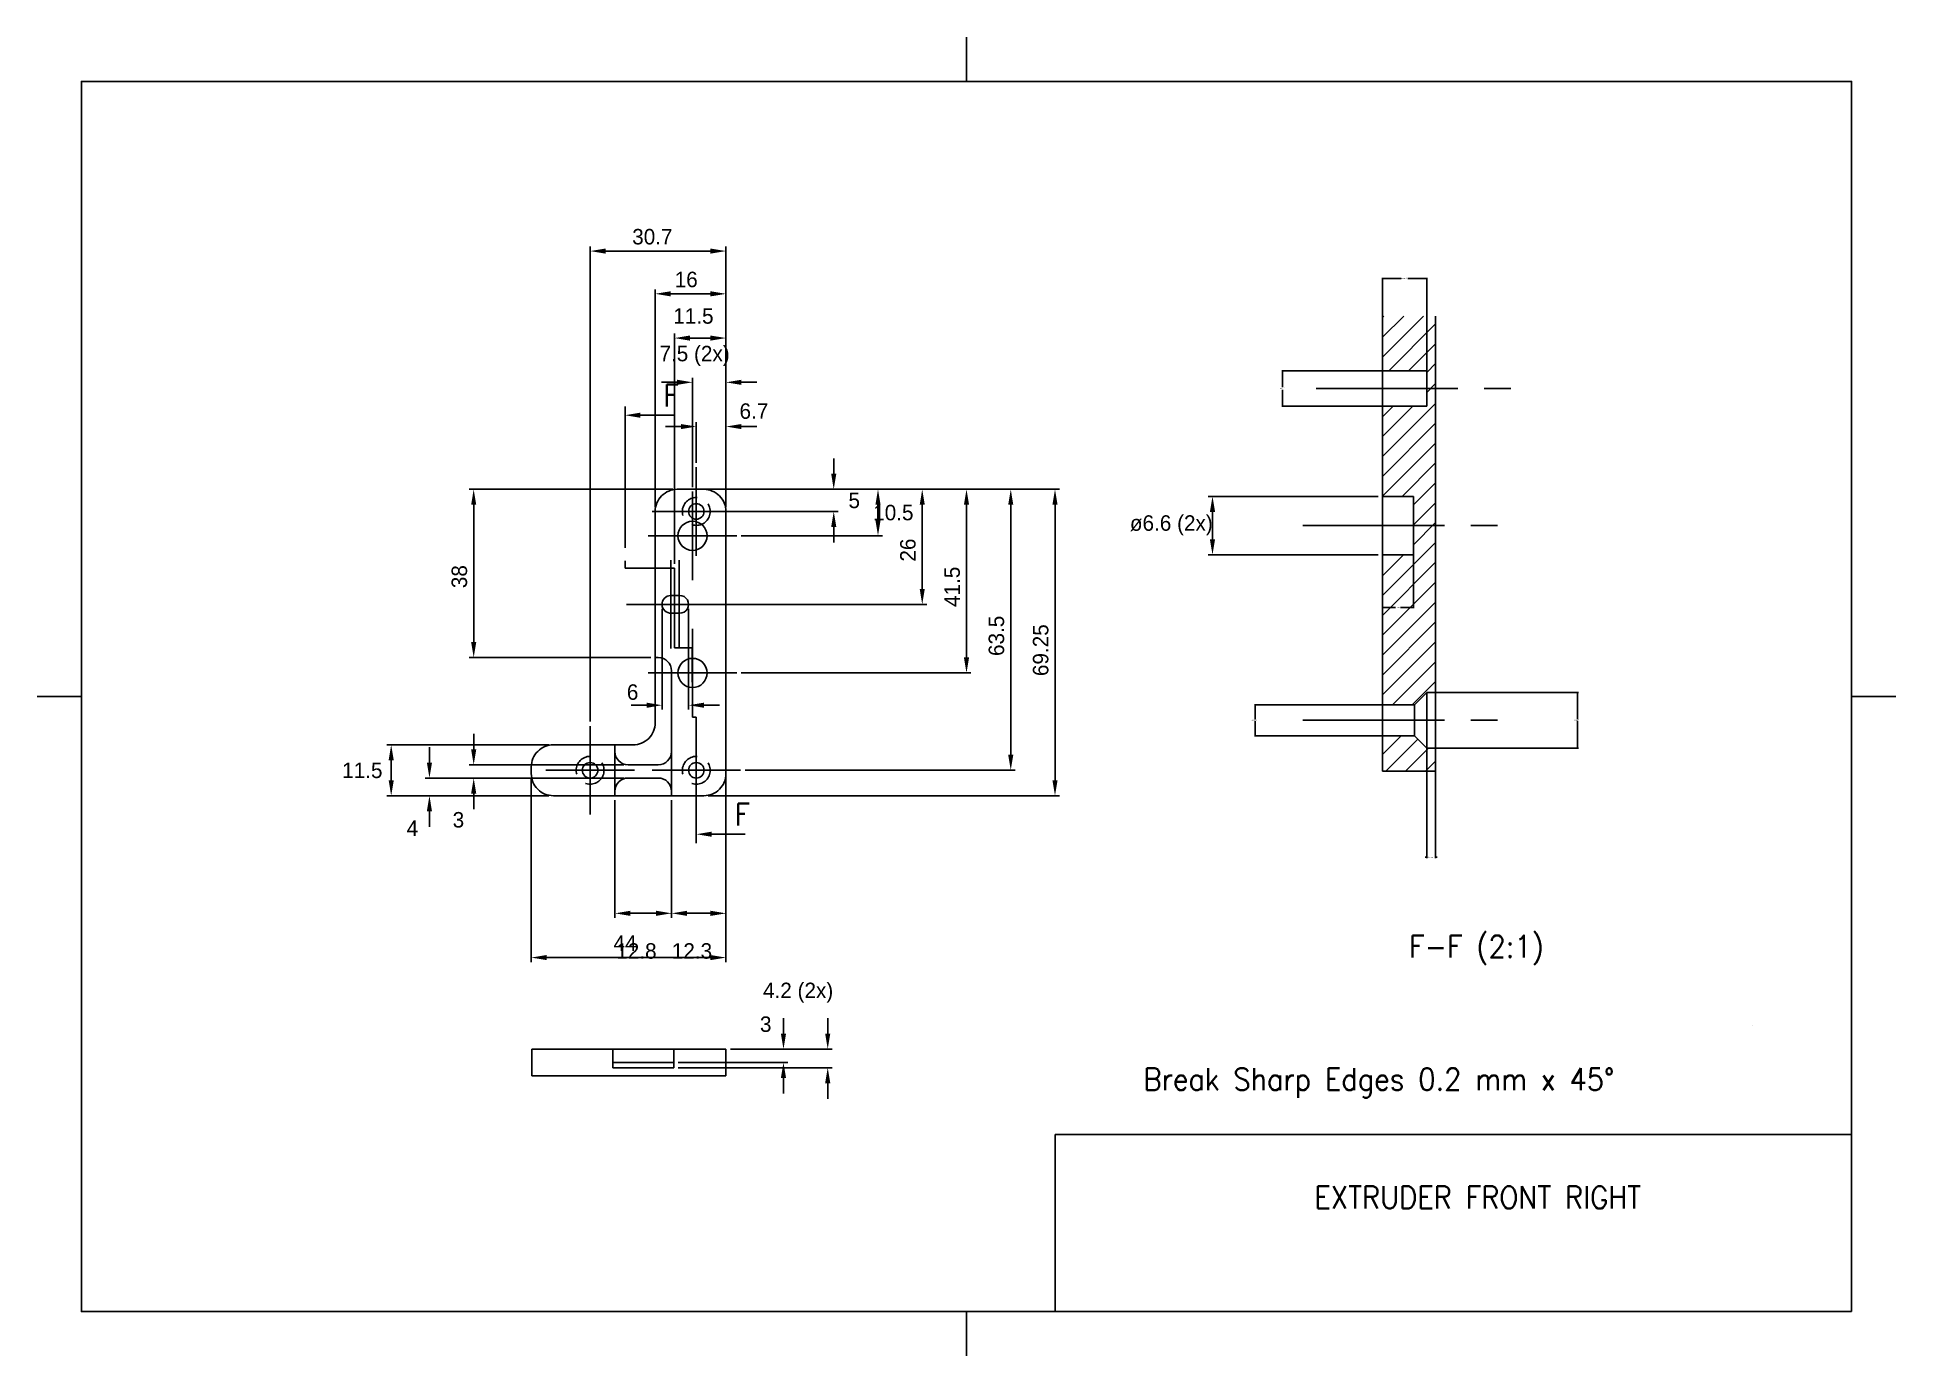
# Model space of a CAD drawing. Extents: x -1900 to -80, y -566 to 781.
# Drawn here: x -500 to -80, y 400 to 698 of the extents above; entities that cross this region are included whole.
import ezdxf

# ---------------------------------------------------------------- set-up
doc = ezdxf.new("R2010")
doc.units = 0
doc.linetypes.add('CENTER', pattern=[50, 32, -6, 6, -6])
doc.linetypes.add('DASHED2', pattern=[9, 6, -3])
doc.layers.get('0').update_dxf_attribs({"linetype": 'CONTINUOUS'})
doc.layers.get('DEFPOINTS').update_dxf_attribs({"linetype": 'CONTINUOUS'})
for name, color, linetype in [('_COMMENTS_NAMES', 7, 'CONTINUOUS'), ('BORDER', 7, 'CONTINUOUS'), ('CENTER', 1, 'CENTER'), ('DIMENSION', 4, 'CONTINUOUS'), ('DIMENSION_NEW', 6, 'CONTINUOUS'), ('HATCH', 3, 'CONTINUOUS'), ('HIDDEN', 3, 'DASHED2'), ('SECTION', 4, 'CENTER')]:
    doc.layers.add(name, color=color, linetype=linetype)
doc.styles.add('TEXTSTYLE52', font='standard')
doc.styles.add('TEXTSTYLE56', font='Standard')
doc.styles.add('TEXTSTYLE59', font='Standard')
doc.styles.add('TEXTSTYLE60', font='Standard')
doc.styles.add('TEXTSTYLE61', font='Standard')
doc.dimstyles.new('QCADDIMSTYLE', dxfattribs={"dimtxt": 3.5, "dimasz": 3.5, "dimexe": 1, "dimexo": 1, "dimgap": 1.5, "dimtad": 1, "dimtoh": 1, "dimzin": 0, "dimcen": 0.09, "dimazin": 3, "dimtfac": 1, "dimtofl": 0, "dimtmove": 0, "dimatfit": 3})

msp = doc.modelspace()

# ---------------------------------------------------------------- texts
at = {"layer": '_COMMENTS_NAMES', "linetype": 'CONTINUOUS'}
for s, style, p in [('Break Sharp Edges 0.2 mm x 45°', 'TEXTSTYLE56', (-250, 460)), ('EXTRUDER FRONT RIGHT', 'TEXTSTYLE52', (-211.36, 433.308))]:
    msp.add_text(s, height=5, dxfattribs=dict(at, style=style)).set_placement(p)
at = {"layer": 'SECTION', "linetype": 'CONTINUOUS'}
for s, style, p in [('F', 'TEXTSTYLE60', (-358.52, 614.517)), ('F', 'TEXTSTYLE59', (-342.407, 519.831)), ('F-F (2:1)', 'TEXTSTYLE61', (-190, 490))]:
    msp.add_text(s, height=5, dxfattribs=dict(at, style=style)).set_placement(p)

# ---------------------------------------------------------------- blocks, each defined once
blk = doc.blocks.new('*D217')
at = {"layer": 'DEFPOINTS', "color": 0}
for p in [(-344.35, 532.32), (-356.65, 526.57), (-344.35, 500)]:
    blk.add_point(p, dxfattribs=at)
at = {"layer": 'DIMENSION_NEW', "color": 0}
for p, q in [((-344.35, 531.32), (-344.35, 499)), ((-356.65, 525.57), (-356.65, 499)), ((-353.15, 500), (-347.85, 500))]:
    blk.add_line(p, q, dxfattribs=at)
for points in [[(-353.15, 500.58), (-353.15, 499.42), (-356.65, 500)], [(-347.85, 499.42), (-347.85, 500.58), (-344.35, 500)]]:
    blk.add_solid(points, dxfattribs=at)
at = {"layer": 'DIMENSION_NEW', "color": 0, "linetype": 'CONTINUOUS'}
blk.add_text('12.3', height=3.5, dxfattribs=at).set_placement((-356.59, 489.75))
blk = doc.blocks.new('*D218')
at = {"layer": 'DEFPOINTS', "color": 0}
for p in [(-369.45, 526.57), (-356.65, 526.57), (-369.45, 500)]:
    blk.add_point(p, dxfattribs=at)
at = {"layer": 'DIMENSION_NEW', "color": 0}
for p, q in [((-369.45, 525.57), (-369.45, 499)), ((-356.65, 525.57), (-356.65, 499)), ((-360.15, 500), (-365.95, 500))]:
    blk.add_line(p, q, dxfattribs=at)
for points in [[(-365.95, 500.58), (-365.95, 499.42), (-369.45, 500)], [(-360.15, 499.42), (-360.15, 500.58), (-356.65, 500)]]:
    blk.add_solid(points, dxfattribs=at)
at = {"layer": 'DIMENSION_NEW', "color": 0, "linetype": 'CONTINUOUS'}
blk.add_text('12.8', height=3.5, dxfattribs=at).set_placement((-369.14, 489.75))
blk = doc.blocks.new('*D219')
at = {"layer": 'DEFPOINTS', "color": 0}
for p in [(-366.45, 530.57), (-411.36, 526.57), (-383.35, 526.57)]:
    blk.add_point(p, dxfattribs=at)
at = {"layer": 'DIMENSION', "color": 0}
for p, q in [((-411.36, 534.07), (-411.36, 537.57)), ((-367.45, 530.57), (-412.36, 530.57)), ((-384.35, 526.57), (-412.36, 526.57)), ((-411.36, 523.07), (-411.36, 519.57))]:
    blk.add_line(p, q, dxfattribs=at)
for points in [[(-411.94, 534.07), (-410.78, 534.07), (-411.36, 530.57)], [(-410.78, 523.07), (-411.94, 523.07), (-411.36, 526.57)]]:
    blk.add_solid(points, dxfattribs=at)
at = {"layer": 'DIMENSION', "color": 0, "linetype": 'CONTINUOUS'}
blk.add_text('4', height=3.5, dxfattribs=at).set_placement((-416.52, 517.5))
blk = doc.blocks.new('*D220')
at = {"layer": 'DEFPOINTS', "color": 0}
for p in [(-366.45, 533.57), (-401.36, 530.57), (-366.45, 530.57)]:
    blk.add_point(p, dxfattribs=at)
at = {"layer": 'DIMENSION', "color": 0}
for p, q in [((-401.36, 537.07), (-401.36, 540.57)), ((-367.45, 533.57), (-402.36, 533.57)), ((-367.45, 530.57), (-402.36, 530.57)), ((-401.36, 527.07), (-401.36, 523.57))]:
    blk.add_line(p, q, dxfattribs=at)
for points in [[(-401.94, 537.07), (-400.78, 537.07), (-401.36, 533.57)], [(-400.78, 527.07), (-401.94, 527.07), (-401.36, 530.57)]]:
    blk.add_solid(points, dxfattribs=at)
at = {"layer": 'DIMENSION', "color": 0, "linetype": 'CONTINUOUS'}
blk.add_text('3', height=3.5, dxfattribs=at).set_placement((-406.11, 519.39))
blk = doc.blocks.new('*D221')
at = {"layer": 'DEFPOINTS', "color": 0}
for p in [(-401.36, 595.82), (-355.35, 595.82), (-360.35, 557.82)]:
    blk.add_point(p, dxfattribs=at)
at = {"layer": 'DIMENSION', "color": 0}
for p, q in [((-356.35, 595.82), (-402.36, 595.82)), ((-401.36, 561.32), (-401.36, 592.32)), ((-361.35, 557.82), (-402.36, 557.82))]:
    blk.add_line(p, q, dxfattribs=at)
for points in [[(-400.78, 592.32), (-401.94, 592.32), (-401.36, 595.82)], [(-401.94, 561.32), (-400.78, 561.32), (-401.36, 557.82)]]:
    blk.add_solid(points, dxfattribs=at)
at = {"layer": 'DIMENSION', "color": 0, "linetype": 'CONTINUOUS'}
blk.add_text('38', height=3.5, rotation=90, dxfattribs=at).set_placement((-402.86, 573.48))
blk = doc.blocks.new('*D222')
at = {"layer": 'DEFPOINTS', "color": 0}
for p in [(-356.15, 466.31), (-344.35, 469.31), (-331.36, 466.31)]:
    blk.add_point(p, dxfattribs=at)
at = {"layer": 'DIMENSION', "color": 0}
for p, q in [((-331.36, 472.81), (-331.36, 476.31)), ((-355.15, 466.31), (-330.36, 466.31)), ((-343.35, 469.31), (-330.36, 469.31)), ((-331.36, 462.81), (-331.36, 459.31))]:
    blk.add_line(p, q, dxfattribs=at)
for points in [[(-331.94, 472.81), (-330.78, 472.81), (-331.36, 469.31)], [(-330.78, 462.81), (-331.94, 462.81), (-331.36, 466.31)]]:
    blk.add_solid(points, dxfattribs=at)
at = {"layer": 'DIMENSION', "color": 0, "linetype": 'CONTINUOUS'}
blk.add_text('3', height=3.5, dxfattribs=at).set_placement((-336.67, 473.2))
blk = doc.blocks.new('*D223')
at = {"layer": 'DEFPOINTS', "color": 0}
for p in [(-344.35, 469.31), (-356.15, 465.11), (-321.36, 465.11)]:
    blk.add_point(p, dxfattribs=at)
at = {"layer": 'DIMENSION', "color": 0}
for p, q in [((-321.36, 472.81), (-321.36, 476.31)), ((-343.35, 469.31), (-320.36, 469.31)), ((-355.15, 465.11), (-320.36, 465.11)), ((-321.36, 461.61), (-321.36, 458.11))]:
    blk.add_line(p, q, dxfattribs=at)
for points in [[(-321.94, 472.81), (-320.78, 472.81), (-321.36, 469.31)], [(-320.78, 461.61), (-321.94, 461.61), (-321.36, 465.11)]]:
    blk.add_solid(points, dxfattribs=at)
at = {"layer": 'DIMENSION', "color": 0, "linetype": 'CONTINUOUS'}
blk.add_text('4.2 (2x)', height=3.5, dxfattribs=at).set_placement((-335.98, 480.83))
blk = doc.blocks.new('BORDERA3')
at = {"layer": 'BORDER'}
for p, q in [((210, 288), (210, 298)), ((10, 149), (0, 149)), ((410, 149), (420, 149)), ((210, 0), (210, 10))]:
    blk.add_line(p, q, dxfattribs=at)
blk.add_lwpolyline([(410, 10), (410, 10), (410, 288), (10, 288), (10, 10), (410, 10)], dxfattribs=at)
blk = doc.blocks.new('*D224')
at = {"layer": 'DEFPOINTS', "color": 0}
for p in [(-349.35, 595.82), (-341.91, 585.32), (-310, 585.32)]:
    blk.add_point(p, dxfattribs=at)
at = {"layer": 'DIMENSION_NEW', "color": 0}
for p, q in [((-348.35, 595.82), (-309, 595.82)), ((-310, 592.32), (-310, 588.82)), ((-340.91, 585.32), (-309, 585.32))]:
    blk.add_line(p, q, dxfattribs=at)
for points in [[(-309.42, 592.32), (-310.58, 592.32), (-310, 595.82)], [(-310.58, 588.82), (-309.42, 588.82), (-310, 585.32)]]:
    blk.add_solid(points, dxfattribs=at)
at = {"layer": 'DIMENSION_NEW', "color": 0, "linetype": 'CONTINUOUS'}
blk.add_text('10.5', height=3.5, dxfattribs=at).set_placement((-311.08, 588.82))
blk = doc.blocks.new('*D225')
at = {"layer": 'DEFPOINTS', "color": 0}
for p in [(-349.35, 595.82), (-290, 595.82), (-341.91, 554.32)]:
    blk.add_point(p, dxfattribs=at)
at = {"layer": 'DIMENSION_NEW', "color": 0}
for p, q in [((-348.35, 595.82), (-289, 595.82)), ((-290, 557.82), (-290, 592.32)), ((-340.91, 554.32), (-289, 554.32))]:
    blk.add_line(p, q, dxfattribs=at)
for points in [[(-289.42, 592.32), (-290.58, 592.32), (-290, 595.82)], [(-290.58, 557.82), (-289.42, 557.82), (-290, 554.32)]]:
    blk.add_solid(points, dxfattribs=at)
at = {"layer": 'DIMENSION_NEW', "color": 0, "linetype": 'CONTINUOUS'}
blk.add_text('41.5', height=3.5, rotation=90, dxfattribs=at).set_placement((-291.5, 569.23))
blk = doc.blocks.new('*D226')
at = {"layer": 'DEFPOINTS', "color": 0}
for p in [(-355.35, 595.82), (-361.05, 590.82), (-320, 590.82)]:
    blk.add_point(p, dxfattribs=at)
at = {"layer": 'DIMENSION_NEW', "color": 0}
for p, q in [((-320, 599.32), (-320, 602.82)), ((-354.35, 595.82), (-319, 595.82)), ((-360.05, 590.82), (-319, 590.82)), ((-320, 587.32), (-320, 583.82))]:
    blk.add_line(p, q, dxfattribs=at)
for points in [[(-320.58, 599.32), (-319.42, 599.32), (-320, 595.82)], [(-319.42, 587.32), (-320.58, 587.32), (-320, 590.82)]]:
    blk.add_solid(points, dxfattribs=at)
at = {"layer": 'DIMENSION_NEW', "color": 0, "linetype": 'CONTINUOUS'}
blk.add_text('5', height=3.5, dxfattribs=at).set_placement((-316.67, 591.57))
blk = doc.blocks.new('*D227')
at = {"layer": 'DEFPOINTS', "color": 0}
for p in [(-355.35, 595.82), (-366.79, 569.82), (-300, 569.82)]:
    blk.add_point(p, dxfattribs=at)
at = {"layer": 'DIMENSION_NEW', "color": 0}
for p, q in [((-354.35, 595.82), (-299, 595.82)), ((-300, 592.32), (-300, 573.32)), ((-365.79, 569.82), (-299, 569.82))]:
    blk.add_line(p, q, dxfattribs=at)
for points in [[(-299.42, 592.32), (-300.58, 592.32), (-300, 595.82)], [(-300.58, 573.32), (-299.42, 573.32), (-300, 569.82)]]:
    blk.add_solid(points, dxfattribs=at)
at = {"layer": 'DIMENSION_NEW', "color": 0, "linetype": 'CONTINUOUS'}
blk.add_text('26', height=3.5, rotation=90, dxfattribs=at).set_placement((-301.5, 579.48))
blk = doc.blocks.new('*D229')
at = {"layer": 'DEFPOINTS', "color": 0}
for p in [(-388.35, 531.57), (-344.35, 531.57), (-344.35, 490)]:
    blk.add_point(p, dxfattribs=at)
at = {"layer": 'DIMENSION', "color": 0}
for p, q in [((-388.35, 530.57), (-388.35, 489)), ((-344.35, 530.57), (-344.35, 489)), ((-384.85, 490), (-347.85, 490))]:
    blk.add_line(p, q, dxfattribs=at)
for points in [[(-384.85, 490.58), (-384.85, 489.42), (-388.35, 490)], [(-347.85, 489.42), (-347.85, 490.58), (-344.35, 490)]]:
    blk.add_solid(points, dxfattribs=at)
at = {"layer": 'DIMENSION', "color": 0, "linetype": 'CONTINUOUS'}
blk.add_text('44', height=3.5, dxfattribs=at).set_placement((-369.77, 491.5))
blk = doc.blocks.new('*D230')
at = {"layer": 'DEFPOINTS', "color": 0}
for p in [(-349.35, 595.82), (-349.35, 526.57), (-270, 526.57)]:
    blk.add_point(p, dxfattribs=at)
at = {"layer": 'DIMENSION', "color": 0}
for p, q in [((-348.35, 595.82), (-269, 595.82)), ((-270, 592.32), (-270, 530.07)), ((-348.35, 526.57), (-269, 526.57))]:
    blk.add_line(p, q, dxfattribs=at)
for points in [[(-269.42, 592.32), (-270.58, 592.32), (-270, 595.82)], [(-270.58, 530.07), (-269.42, 530.07), (-270, 526.57)]]:
    blk.add_solid(points, dxfattribs=at)
at = {"layer": 'DIMENSION', "color": 0, "linetype": 'CONTINUOUS'}
blk.add_text('69.25', height=3.5, rotation=90, dxfattribs=at).set_placement((-271.5, 553.61))
blk = doc.blocks.new('*D231')
at = {"layer": 'DEFPOINTS', "color": 0}
for p in [(-383.35, 538.07), (-420, 526.57), (-383.35, 526.57)]:
    blk.add_point(p, dxfattribs=at)
at = {"layer": 'DIMENSION', "color": 0}
for p, q in [((-384.35, 538.07), (-421, 538.07)), ((-420, 534.57), (-420, 530.07)), ((-384.35, 526.57), (-421, 526.57))]:
    blk.add_line(p, q, dxfattribs=at)
for points in [[(-419.42, 534.57), (-420.58, 534.57), (-420, 538.07)], [(-420.58, 530.07), (-419.42, 530.07), (-420, 526.57)]]:
    blk.add_solid(points, dxfattribs=at)
at = {"layer": 'DIMENSION', "color": 0, "linetype": 'CONTINUOUS'}
blk.add_text('11.5', height=3.5, dxfattribs=at).set_placement((-431.08, 530.57))
blk = doc.blocks.new('*D232')
at = {"layer": 'DEFPOINTS', "color": 0}
for p in [(-360.35, 640), (-360.35, 590.82), (-344.35, 590.82)]:
    blk.add_point(p, dxfattribs=at)
at = {"layer": 'DIMENSION', "color": 0}
for p, q in [((-360.35, 591.82), (-360.35, 641)), ((-347.85, 640), (-356.85, 640)), ((-344.35, 591.82), (-344.35, 641))]:
    blk.add_line(p, q, dxfattribs=at)
for points in [[(-356.85, 640.58), (-356.85, 639.42), (-360.35, 640)], [(-347.85, 639.42), (-347.85, 640.58), (-344.35, 640)]]:
    blk.add_solid(points, dxfattribs=at)
at = {"layer": 'DIMENSION', "color": 0, "linetype": 'CONTINUOUS'}
blk.add_text('16', height=3.5, dxfattribs=at).set_placement((-355.94, 641.5))
blk = doc.blocks.new('*D233')
at = {"layer": 'DEFPOINTS', "color": 0}
for p in [(-351.05, 610), (-351.05, 600.82), (-344.35, 590.82)]:
    blk.add_point(p, dxfattribs=at)
at = {"layer": 'DIMENSION', "color": 0}
for p, q in [((-354.55, 610), (-358.05, 610)), ((-351.05, 601.82), (-351.05, 611)), ((-344.35, 591.82), (-344.35, 611)), ((-340.85, 610), (-337.35, 610))]:
    blk.add_line(p, q, dxfattribs=at)
for points in [[(-354.55, 609.42), (-354.55, 610.58), (-351.05, 610)], [(-340.85, 610.58), (-340.85, 609.42), (-344.35, 610)]]:
    blk.add_solid(points, dxfattribs=at)
at = {"layer": 'DIMENSION', "color": 0, "linetype": 'CONTINUOUS'}
blk.add_text('6.7', height=3.5, dxfattribs=at).set_placement((-341.29, 611.75))
blk = doc.blocks.new('*D234')
at = {"layer": 'DEFPOINTS', "color": 0}
for p in [(-351.91, 620), (-351.91, 595.32), (-344.35, 590.82)]:
    blk.add_point(p, dxfattribs=at)
at = {"layer": 'DIMENSION_NEW', "color": 0}
for p, q in [((-355.41, 620), (-358.91, 620)), ((-351.91, 596.32), (-351.91, 621)), ((-344.35, 591.82), (-344.35, 621)), ((-340.85, 620), (-337.35, 620))]:
    blk.add_line(p, q, dxfattribs=at)
for points in [[(-355.41, 619.42), (-355.41, 620.58), (-351.91, 620)], [(-340.85, 620.58), (-340.85, 619.42), (-344.35, 620)]]:
    blk.add_solid(points, dxfattribs=at)
at = {"layer": 'DIMENSION_NEW', "color": 0, "linetype": 'CONTINUOUS'}
blk.add_text('7.5 (2x)', height=3.5, dxfattribs=at).set_placement((-359.38, 624.75))
blk = doc.blocks.new('*D235')
at = {"layer": 'DEFPOINTS', "color": 0}
for p in [(-356, 630), (-344.35, 590.82), (-356, 578)]:
    blk.add_point(p, dxfattribs=at)
at = {"layer": 'DIMENSION_NEW', "color": 0}
for p, q in [((-356, 579), (-356, 631)), ((-347.85, 630), (-352.5, 630)), ((-344.35, 591.82), (-344.35, 631))]:
    blk.add_line(p, q, dxfattribs=at)
for points in [[(-352.5, 630.58), (-352.5, 629.42), (-356, 630)], [(-347.85, 629.42), (-347.85, 630.58), (-344.35, 630)]]:
    blk.add_solid(points, dxfattribs=at)
at = {"layer": 'DIMENSION_NEW', "color": 0, "linetype": 'CONTINUOUS'}
blk.add_text('11.5', height=3.5, dxfattribs=at).set_placement((-356.26, 633.25))
blk = doc.blocks.new('*X293')
at = {"layer": 'DIMENSION'}
blk.add_line((-347.55, 517.88), (-340.04, 517.88), dxfattribs=at)
blk.add_solid([(-347.55, 517.29), (-351.05, 517.88), (-347.55, 518.46)], dxfattribs=at)
blk = doc.blocks.new('*X294')
at = {"layer": 'DIMENSION'}
blk.add_line((-363.67, 612.56), (-356.15, 612.56), dxfattribs=at)
blk.add_solid([(-363.67, 611.98), (-367.17, 612.56), (-363.67, 613.15)], dxfattribs=at)
blk = doc.blocks.new('*X309')
at = {"layer": 'DIMENSION_NEW', "color": 0, "linetype": 'CONTINUOUS'}
for s, p in [('5.0000', (-191.67, 643.37)), ('0.2', (-190.76, 643.49))]:
    blk.add_text(s, height=0.18, dxfattribs=at).set_placement(p)
blk = doc.blocks.new('*D236')
at = {"layer": 'DEFPOINTS', "color": 0}
for p in [(-186, 643.46), (-196, 622.62), (-186, 622.62)]:
    blk.add_point(p, dxfattribs=at)
at = {"layer": 'DIMENSION_NEW', "color": 0}
for p, q in [((-196, 622.68), (-196, 643.64)), ((-195.82, 643.46), (-191.75, 643.46)), ((-186.18, 643.46), (-190.25, 643.46)), ((-186, 622.68), (-186, 643.64))]:
    blk.add_line(p, q, dxfattribs=at)
for points in [[(-195.82, 643.49), (-195.82, 643.43), (-196, 643.46)], [(-186.18, 643.43), (-186.18, 643.49), (-186, 643.46)]]:
    blk.add_solid(points, dxfattribs=at)
blk.add_blockref('*X309', (0, 0), dxfattribs=at)
blk = doc.blocks.new('*D237')
at = {"layer": 'DEFPOINTS', "color": 0}
for p in [(-196, 581.02), (-189, 581.02), (-196, 569.15)]:
    blk.add_point(p, dxfattribs=at)
at = {"layer": 'DIMENSION_NEW', "color": 0}
for p, q in [((-196, 580.96), (-196, 568.97)), ((-189, 580.96), (-189, 568.97)), ((-195.82, 569.15), (-193.04, 569.15)), ((-189.18, 569.15), (-191.96, 569.15))]:
    blk.add_line(p, q, dxfattribs=at)
for points in [[(-195.82, 569.18), (-195.82, 569.12), (-196, 569.15)], [(-189.18, 569.12), (-189.18, 569.18), (-189, 569.15)]]:
    blk.add_solid(points, dxfattribs=at)
at = {"layer": 'DIMENSION_NEW', "color": 0, "linetype": 'CONTINUOUS'}
blk.add_text('3.5000', height=0.18, dxfattribs=at).set_placement((-192.97, 569.06))
blk = doc.blocks.new('*D238')
at = {"layer": 'DEFPOINTS', "color": 0}
for p in [(-186, 537.32), (-184, 537.32), (-186, 512.67)]:
    blk.add_point(p, dxfattribs=at)
at = {"layer": 'DIMENSION', "color": 0}
for p, q in [((-186, 537.26), (-186, 512.49)), ((-184, 537.26), (-184, 512.49)), ((-186.18, 512.67), (-186.36, 512.67)), ((-183.82, 512.67), (-183.64, 512.67))]:
    blk.add_line(p, q, dxfattribs=at)
for points in [[(-186.18, 512.64), (-186.18, 512.7), (-186, 512.67)], [(-183.82, 512.7), (-183.82, 512.64), (-184, 512.67)]]:
    blk.add_solid(points, dxfattribs=at)
at = {"layer": 'DIMENSION', "color": 0, "linetype": 'CONTINUOUS'}
blk.add_text('1.0000 (3x)', height=0.18, dxfattribs=at).set_placement((-185.85, 512.61))
blk = doc.blocks.new('*X310')
at = {"layer": 'DIMENSION_NEW', "color": 0, "linetype": 'CONTINUOUS'}
for s, p in [('4.0000', (-219.21, 618.53)), ('0.1', (-218.29, 618.65)), ('0', (-218.29, 618.41))]:
    blk.add_text(s, height=0.18, dxfattribs=at).set_placement(p)
blk = doc.blocks.new('*D239')
at = {"layer": 'DEFPOINTS', "color": 0}
for p in [(-196, 622.62), (-218.56, 614.62), (-196, 614.62)]:
    blk.add_point(p, dxfattribs=at)
at = {"layer": 'DIMENSION_NEW', "color": 0}
for p, q in [((-196.06, 622.62), (-218.74, 622.62)), ((-218.56, 622.44), (-218.56, 618.92)), ((-218.56, 614.8), (-218.56, 618.32)), ((-196.06, 614.62), (-218.74, 614.62))]:
    blk.add_line(p, q, dxfattribs=at)
for points in [[(-218.53, 622.44), (-218.59, 622.44), (-218.56, 622.62)], [(-218.59, 614.8), (-218.53, 614.8), (-218.56, 614.62)]]:
    blk.add_solid(points, dxfattribs=at)
blk.add_blockref('*X310', (0, 0), dxfattribs=at)
blk = doc.blocks.new('*D240')
at = {"layer": 'DEFPOINTS', "color": 0}
for p in [(-196, 594.22), (-234.41, 581.02), (-196, 581.02)]:
    blk.add_point(p, dxfattribs=at)
at = {"layer": 'DIMENSION_NEW', "color": 0}
for p, q in [((-197, 594.22), (-235.41, 594.22)), ((-234.41, 590.72), (-234.41, 584.52)), ((-197, 581.02), (-235.41, 581.02))]:
    blk.add_line(p, q, dxfattribs=at)
for points in [[(-233.83, 590.72), (-235, 590.72), (-234.41, 594.22)], [(-235, 584.52), (-233.83, 584.52), (-234.41, 581.02)]]:
    blk.add_solid(points, dxfattribs=at)
at = {"layer": 'DIMENSION_NEW', "color": 0, "linetype": 'CONTINUOUS'}
blk.add_text('ø6.6 (2x)', height=3.5, dxfattribs=at).set_placement((-253.08, 586.45))
blk = doc.blocks.new('*D241')
at = {"layer": 'DEFPOINTS', "color": 0}
for p in [(-184, 549.92), (-184, 537.32), (-151.92, 537.32)]:
    blk.add_point(p, dxfattribs=at)
at = {"layer": 'DIMENSION', "color": 0}
for p, q in [((-183.94, 549.92), (-151.74, 549.92)), ((-151.92, 549.74), (-151.92, 543.85)), ((-151.92, 537.5), (-151.92, 543.39)), ((-183.94, 537.32), (-151.74, 537.32))]:
    blk.add_line(p, q, dxfattribs=at)
for points in [[(-151.89, 549.74), (-151.95, 549.74), (-151.92, 549.92)], [(-151.95, 537.5), (-151.89, 537.5), (-151.92, 537.32)]]:
    blk.add_solid(points, dxfattribs=at)
at = {"layer": 'DIMENSION', "color": 0, "linetype": 'CONTINUOUS'}
blk.add_text('ø6.3000(3x)', height=0.18, dxfattribs=at).set_placement((-152.75, 543.56))
blk = doc.blocks.new('*D242')
at = {"layer": 'DEFPOINTS', "color": 0}
for p in [(-196, 547.12), (-224.75, 540.12), (-196, 540.12)]:
    blk.add_point(p, dxfattribs=at)
at = {"layer": 'DIMENSION_NEW', "color": 0}
for p, q in [((-196.06, 547.12), (-224.93, 547.12)), ((-224.75, 546.94), (-224.75, 543.85)), ((-224.75, 540.3), (-224.75, 543.39)), ((-196.06, 540.12), (-224.93, 540.12))]:
    blk.add_line(p, q, dxfattribs=at)
for points in [[(-224.72, 546.94), (-224.78, 546.94), (-224.75, 547.12)], [(-224.78, 540.3), (-224.72, 540.3), (-224.75, 540.12)]]:
    blk.add_solid(points, dxfattribs=at)
at = {"layer": 'DIMENSION_NEW', "color": 0, "linetype": 'CONTINUOUS'}
blk.add_text('ø3.5000(3x)', height=0.18, dxfattribs=at).set_placement((-225.58, 543.56))
blk = doc.blocks.new('*D243')
at = {"layer": 'DEFPOINTS', "color": 0}
for p in [(-375.05, 649.66), (-344.35, 590.82), (-375.05, 542.32)]:
    blk.add_point(p, dxfattribs=at)
at = {"layer": 'DIMENSION', "color": 0}
for p, q in [((-375.05, 543.32), (-375.05, 650.66)), ((-347.85, 649.66), (-371.55, 649.66)), ((-344.35, 591.82), (-344.35, 650.66))]:
    blk.add_line(p, q, dxfattribs=at)
for points in [[(-371.55, 650.24), (-371.55, 649.08), (-375.05, 649.66)], [(-347.85, 649.08), (-347.85, 650.24), (-344.35, 649.66)]]:
    blk.add_solid(points, dxfattribs=at)
at = {"layer": 'DIMENSION', "color": 0, "linetype": 'CONTINUOUS'}
blk.add_text('30.7', height=3.5, dxfattribs=at).set_placement((-365.54, 651.16))
blk = doc.blocks.new('*D244')
at = {"layer": 'DEFPOINTS', "color": 0}
for p in [(-349.35, 595.82), (-341.05, 532.32), (-280, 532.32)]:
    blk.add_point(p, dxfattribs=at)
at = {"layer": 'DIMENSION', "color": 0}
for p, q in [((-348.35, 595.82), (-279, 595.82)), ((-280, 592.32), (-280, 535.82)), ((-340.05, 532.32), (-279, 532.32))]:
    blk.add_line(p, q, dxfattribs=at)
for points in [[(-279.42, 592.32), (-280.58, 592.32), (-280, 595.82)], [(-280.58, 535.82), (-279.42, 535.82), (-280, 532.32)]]:
    blk.add_solid(points, dxfattribs=at)
at = {"layer": 'DIMENSION', "color": 0, "linetype": 'CONTINUOUS'}
blk.add_text('63.5', height=3.5, rotation=90, dxfattribs=at).set_placement((-281.5, 558.15))
blk = doc.blocks.new('*X295')
at = {"layer": 'HATCH'}
for p, q in [((-196, 634.67), (-195.69, 634.98)), ((-196, 630.18), (-191.2, 634.98)), ((-196, 625.69), (-186.71, 634.98)), ((-194.58, 622.62), (-184, 633.2)), ((-190.09, 622.62), (-184, 628.71)), ((-186, 622.22), (-184, 624.22)), ((-186, 617.73), (-184, 619.73)), ((-196, 603.24), (-184, 615.24)), ((-196, 612.22), (-193.6, 614.62)), ((-196, 607.73), (-189.11, 614.62)), ((-196, 598.75), (-184, 610.75)), ((-196, 594.26), (-184, 606.26)), ((-191.56, 594.22), (-184, 601.77)), ((-189, 592.28), (-184, 597.28)), ((-189, 587.79), (-184, 592.79)), ((-189, 583.3), (-184, 588.3)), ((-196, 571.81), (-184, 583.81)), ((-196, 580.79), (-195.77, 581.02)), ((-196, 576.3), (-191.28, 581.02)), ((-196, 567.32), (-184, 579.32)), ((-196, 562.83), (-184, 574.83)), ((-196, 558.34), (-184, 570.34)), ((-196, 553.85), (-184, 565.85)), ((-196, 549.36), (-184, 561.36)), ((-193.75, 547.12), (-184, 556.87)), ((-189.26, 547.12), (-184, 552.38))]:
    blk.add_line(p, q, dxfattribs=at)
blk = doc.blocks.new('*X296')
at = {"layer": 'HATCH'}
for p, q in [((-196, 535.89), (-191.77, 540.12)), ((-195.28, 532.12), (-188.04, 539.36)), ((-190.79, 532.12), (-185.59, 537.32)), ((-186.3, 532.12), (-184, 534.42))]:
    blk.add_line(p, q, dxfattribs=at)
blk = doc.blocks.new('*D245')
at = {"layer": 'DEFPOINTS', "color": 0}
for p in [(-358.79, 569.82), (-352.79, 569.82), (-358.79, 547.03)]:
    blk.add_point(p, dxfattribs=at)
at = {"layer": 'DIMENSION_NEW', "color": 0}
for p, q in [((-358.79, 568.82), (-358.79, 546.03)), ((-352.79, 568.82), (-352.79, 546.03)), ((-362.29, 547.03), (-365.79, 547.03)), ((-349.29, 547.03), (-345.79, 547.03))]:
    blk.add_line(p, q, dxfattribs=at)
for points in [[(-362.29, 546.44), (-362.29, 547.61), (-358.79, 547.03)], [(-349.29, 547.61), (-349.29, 546.44), (-352.79, 547.03)]]:
    blk.add_solid(points, dxfattribs=at)
at = {"layer": 'DIMENSION_NEW', "color": 0, "linetype": 'CONTINUOUS'}
blk.add_text('6', height=3.5, dxfattribs=at).set_placement((-366.75, 548.25))

# ---------------------------------------------------------------- dimensions: what is measured, and where the dimension line sits
at = {"layer": 'DIMENSION'}
for base, p1, p2, picture, middle in [((-375.053, 649.661), (-344.353, 590.818), (-375.053, 542.318), '*D243', (-359.703, 652.911)), ((-360.353, 640), (-344.353, 590.818), (-360.353, 590.818), '*D232', (-352.353, 643.25)), ((-344.353, 490), (-388.353, 531.568), (-344.353, 531.568), '*D229', (-366.353, 493.25))]:
    dim = msp.add_linear_dim(base=base, p1=p1, p2=p2, dimstyle='QCADDIMSTYLE', override={"dimtxt": 3.5, "dimasz": 3.5, "dimexe": 1, "dimexo": 1, "dimgap": 1.5, "dimtad": 1, "dimzin": 8, "dimcen": 0, "dimclrd": 0, "dimclre": 0, "dimclrt": 0, "dimtp": 0.1, "dimtm": 0.1, "dimtfac": 0.71, "dimtmove": 2}, dxfattribs=at)
    dim.commit()
    dim.dimension.update_dxf_attribs({"geometry": picture, "text_midpoint": middle})
dim = msp.add_linear_dim(base=(-351.053, 610), p1=(-344.353, 590.818), p2=(-351.053, 600.818), dimstyle='QCADDIMSTYLE', override={"dimtxt": 3.5, "dimasz": 3.5, "dimexe": 1, "dimexo": 1, "dimgap": 1.5, "dimtad": 1, "dimzin": 8, "dimcen": 0, "dimclrd": 0, "dimclre": 0, "dimclrt": 0, "dimtp": 0.1, "dimtm": 0.1, "dimtfac": 0.71, "dimtmove": 2}, dxfattribs=at)
dim.commit()
dim.dimension.update_dxf_attribs({"geometry": '*D233', "text_midpoint": (-337.045, 613.504), "dimtype": 160})
for base, p1, p2, picture, middle in [((-401.36, 595.818), (-360.353, 557.818), (-355.353, 595.818), '*D221', (-404.61, 576.818)), ((-270, 526.568), (-349.353, 595.818), (-349.353, 526.568), '*D230', (-273.25, 561.193)), ((-280, 532.318), (-349.353, 595.818), (-341.053, 532.318), '*D244', (-283.25, 564.068)), ((-420, 526.568), (-383.353, 538.068), (-383.353, 526.568), '*D231', (-425, 532.318))]:
    dim = msp.add_linear_dim(base=base, p1=p1, p2=p2, angle=90, dimstyle='QCADDIMSTYLE', override={"dimtxt": 3.5, "dimasz": 3.5, "dimexe": 1, "dimexo": 1, "dimgap": 1.5, "dimtad": 1, "dimzin": 8, "dimcen": 0, "dimclrd": 0, "dimclre": 0, "dimclrt": 0, "dimtp": 0.1, "dimtm": 0.1, "dimtfac": 0.71, "dimtmove": 2}, dxfattribs=at)
    dim.commit()
    dim.dimension.update_dxf_attribs({"geometry": picture, "text_midpoint": middle})
dim = msp.add_linear_dim(base=(-151.923, 537.318), p1=(-184, 549.918), p2=(-184, 537.318), angle=90, text='ø<>(3x)', dimstyle='QCADDIMSTYLE', override={"dimtxt": 0.18, "dimasz": 0.18, "dimexe": 0.18, "dimexo": 0.0625, "dimgap": 0.09, "dimtad": 0, "dimtih": 1, "dimlfac": 0.5, "dimtmove": 2}, dxfattribs=at)
dim.commit()
dim.dimension.update_dxf_attribs({"geometry": '*D241', "text_midpoint": (-151.923, 543.618)})
for base, p1, p2, picture, middle in [((-401.36, 530.568), (-366.453, 533.568), (-366.453, 530.568), '*D220', (-404.445, 521.144)), ((-411.36, 526.568), (-366.453, 530.568), (-383.353, 526.568), '*D219', (-414.767, 519.252)), ((-331.36, 466.308), (-344.353, 469.308), (-356.153, 466.308), '*D222', (-335.006, 474.951))]:
    dim = msp.add_linear_dim(base=base, p1=p1, p2=p2, angle=90, dimstyle='QCADDIMSTYLE', override={"dimtxt": 3.5, "dimasz": 3.5, "dimexe": 1, "dimexo": 1, "dimgap": 1.5, "dimtad": 1, "dimzin": 8, "dimcen": 0, "dimclrd": 0, "dimclre": 0, "dimclrt": 0, "dimtp": 0.1, "dimtm": 0.1, "dimtfac": 0.71, "dimtmove": 2}, dxfattribs=at)
    dim.commit()
    dim.dimension.update_dxf_attribs({"geometry": picture, "text_midpoint": middle, "dimtype": 160})
dim = msp.add_linear_dim(base=(-186, 512.668), p1=(-184, 537.318), p2=(-186, 537.318), text='<> (3x)', dimstyle='QCADDIMSTYLE', override={"dimtxt": 0.18, "dimasz": 0.18, "dimexe": 0.18, "dimexo": 0.0625, "dimgap": 0.09, "dimtad": 0, "dimtih": 1, "dimlfac": 0.5, "dimtmove": 2}, dxfattribs=at)
dim.commit()
dim.dimension.update_dxf_attribs({"geometry": '*D238', "text_midpoint": (-185, 512.668)})
dim = msp.add_linear_dim(base=(-321.36, 465.108), p1=(-344.353, 469.308), p2=(-356.153, 465.108), angle=90, text='<> (2x)', dimstyle='QCADDIMSTYLE', override={"dimtxt": 3.5, "dimasz": 3.5, "dimexe": 1, "dimexo": 1, "dimgap": 1.5, "dimtad": 1, "dimzin": 8, "dimcen": 0, "dimclrd": 0, "dimclre": 0, "dimclrt": 0, "dimtp": 0.1, "dimtm": 0.1, "dimtfac": 0.71, "dimtmove": 2}, dxfattribs=at)
dim.commit()
dim.dimension.update_dxf_attribs({"geometry": '*D223', "text_midpoint": (-324.733, 481.999), "dimtype": 160})
at = {"layer": 'DIMENSION_NEW'}
for base, p1, p2, text, override, picture, middle in [((-186, 643.463), (-196, 622.62), (-186, 622.62), '\\A1;<>\\S0.2^ ;', {"dimtxt": 0.18, "dimasz": 0.18, "dimexe": 0.18, "dimexo": 0.0625, "dimgap": 0.09, "dimtad": 0, "dimtih": 1, "dimlfac": 0.5, "dimtmove": 2}, '*D236', (-191, 643.463)), ((-356, 630), (-344.353, 590.818), (-356, 578), '11.5', {"dimtxt": 3.5, "dimasz": 3.5, "dimexe": 1, "dimexo": 1, "dimgap": 1.5, "dimtad": 1, "dimzin": 8, "dimcen": 0, "dimclrd": 0, "dimclre": 0, "dimclrt": 0, "dimtp": 0.1, "dimtm": 0.1, "dimtfac": 0.71, "dimtmove": 2}, '*D235', (-350.177, 635)), ((-351.913, 620), (-344.353, 590.818), (-351.913, 595.318), '7.5 (2x)', {"dimtxt": 3.5, "dimasz": 3.5, "dimexe": 1, "dimexo": 1, "dimgap": 1.5, "dimtad": 1, "dimzin": 8, "dimcen": 0, "dimclrd": 0, "dimclre": 0, "dimclrt": 0, "dimtp": 0.1, "dimtm": 0.1, "dimtfac": 0.71, "dimtmove": 2}, '*D234', (-348.133, 625.917))]:
    dim = msp.add_linear_dim(base=base, p1=p1, p2=p2, text=text, dimstyle='QCADDIMSTYLE', override=override, dxfattribs=at)
    dim.commit()
    dim.dimension.update_dxf_attribs({"geometry": picture, "text_midpoint": middle})
for base, p1, p2, text, override, picture, middle in [((-218.559, 614.62), (-196, 622.62), (-196, 614.62), '\\A1;<>\\S0.1^ 0;', {"dimtxt": 0.18, "dimasz": 0.18, "dimexe": 0.18, "dimexo": 0.0625, "dimgap": 0.09, "dimtad": 0, "dimtih": 1, "dimlfac": 0.5, "dimtmove": 2}, '*D239', (-218.559, 618.62)), ((-234.413, 581.018), (-196, 594.216), (-196, 581.018), 'ø6.6 (2x)', {"dimtxt": 3.5, "dimasz": 3.5, "dimexe": 1, "dimexo": 1, "dimgap": 1.5, "dimtad": 1, "dimzin": 8, "dimcen": 0, "dimclrd": 0, "dimclre": 0, "dimclrt": 0, "dimtp": 0.1, "dimtm": 0.1, "dimtfac": 0.71, "dimtmove": 2}, '*D240', (-240.33, 587.617)), ((-224.752, 540.118), (-196, 547.118), (-196, 540.118), 'ø<>(3x)', {"dimtxt": 0.18, "dimasz": 0.18, "dimexe": 0.18, "dimexo": 0.0625, "dimgap": 0.09, "dimtad": 0, "dimtih": 1, "dimlfac": 0.5, "dimtmove": 2}, '*D242', (-224.752, 543.618))]:
    dim = msp.add_linear_dim(base=base, p1=p1, p2=p2, angle=90, text=text, dimstyle='QCADDIMSTYLE', override=override, dxfattribs=at)
    dim.commit()
    dim.dimension.update_dxf_attribs({"geometry": picture, "text_midpoint": middle})
for base, p1, p2, picture, middle in [((-320, 590.818), (-355.353, 595.818), (-361.053, 590.818), '*D226', (-315, 593.318)), ((-300, 569.818), (-355.353, 595.818), (-366.793, 569.818), '*D227', (-303.25, 582.818)), ((-310, 585.318), (-349.353, 595.818), (-341.913, 585.318), '*D224', (-305, 590.568)), ((-290, 595.818), (-341.913, 554.318), (-349.353, 595.818), '*D225', (-293.25, 575.068))]:
    dim = msp.add_linear_dim(base=base, p1=p1, p2=p2, angle=90, dimstyle='QCADDIMSTYLE', override={"dimtxt": 3.5, "dimasz": 3.5, "dimexe": 1, "dimexo": 1, "dimgap": 1.5, "dimtad": 1, "dimzin": 8, "dimcen": 0, "dimclrd": 0, "dimclre": 0, "dimclrt": 0, "dimtp": 0.1, "dimtm": 0.1, "dimtfac": 0.71, "dimtmove": 2}, dxfattribs=at)
    dim.commit()
    dim.dimension.update_dxf_attribs({"geometry": picture, "text_midpoint": middle})
for base, p1, p2, override, picture, middle in [((-196, 569.147), (-189, 581.018), (-196, 581.018), {"dimtxt": 0.18, "dimasz": 0.18, "dimexe": 0.18, "dimexo": 0.0625, "dimgap": 0.09, "dimtad": 0, "dimtih": 1, "dimlfac": 0.5, "dimtmove": 2}, '*D237', (-192.5, 569.147)), ((-344.353, 500), (-356.653, 526.568), (-344.353, 532.318), {"dimtxt": 3.5, "dimasz": 3.5, "dimexe": 1, "dimexo": 1, "dimgap": 1.5, "dimtad": 1, "dimzin": 8, "dimcen": 0, "dimclrd": 0, "dimclre": 0, "dimclrt": 0, "dimtp": 0.1, "dimtm": 0.1, "dimtfac": 0.71, "dimtmove": 2}, '*D217', (-350.503, 491.5)), ((-369.453, 500), (-356.653, 526.568), (-369.453, 526.568), {"dimtxt": 3.5, "dimasz": 3.5, "dimexe": 1, "dimexo": 1, "dimgap": 1.5, "dimtad": 1, "dimzin": 8, "dimcen": 0, "dimclrd": 0, "dimclre": 0, "dimclrt": 0, "dimtp": 0.1, "dimtm": 0.1, "dimtfac": 0.71, "dimtmove": 2}, '*D218', (-363.053, 491.5))]:
    dim = msp.add_linear_dim(base=base, p1=p1, p2=p2, dimstyle='QCADDIMSTYLE', override=override, dxfattribs=at)
    dim.commit()
    dim.dimension.update_dxf_attribs({"geometry": picture, "text_midpoint": middle})
dim = msp.add_linear_dim(base=(-358.793, 547.027), p1=(-352.793, 569.818), p2=(-358.793, 569.818), dimstyle='QCADDIMSTYLE', override={"dimtxt": 3.5, "dimasz": 3.5, "dimexe": 1, "dimexo": 1, "dimgap": 1.5, "dimtad": 1, "dimzin": 8, "dimcen": 0, "dimclrd": 0, "dimclre": 0, "dimclrt": 0, "dimtp": 0.1, "dimtm": 0.1, "dimtfac": 0.71, "dimtmove": 2}, dxfattribs=at)
dim.commit()
dim.dimension.update_dxf_attribs({"geometry": '*D245', "text_midpoint": (-365, 550), "dimtype": 160})

# ---------------------------------------------------------------- linework, layer by layer
for p, q in [((-196, 634.982), (-196, 532.118)), ((-184, 634.982), (-184, 532.118)), ((-196, 622.62), (-186, 622.62)), ((-186, 622.62), (-186, 614.62)), ((-367.165, 610.564), (-367.165, 614.564)), ((-196, 614.62), (-186, 614.62)), ((-196, 594.216), (-189, 594.216)), ((-189, 594.216), (-189, 581.018)), ((-367.165, 578), (-367.165, 579.69)), ((-196, 581.018), (-189, 581.018)), ((-367.165, 578), (-365.195, 578)), ((-356, 578), (-357.97, 578)), ((-356, 578), (-356, 576.31)), ((-354.853, 571.819), (-356.853, 571.819)), ((-354.853, 567.819), (-356.853, 567.819)), ((-355.853, 569.818), (-355.853, 569.818)), ((-356, 560), (-356, 561.69)), ((-356, 560), (-354.03, 560)), ((-352, 560), (-353.97, 560)), ((-352, 560), (-352, 558.31)), ((-360.353, 557.818), (-359.753, 557.818)), ((-356.653, 554.818), (-356.653, 536.568)), ((-351.913, 546.009), (-351.913, 544.318)), ((-196, 547.118), (-188.8, 547.118)), ((-186, 549.918), (-188.8, 547.118)), ((-188.8, 547.118), (-188.8, 540.118)), ((-186, 549.918), (-184, 549.918)), ((-186, 549.918), (-186, 537.318)), ((-351.053, 544.318), (-351.913, 544.318)), ((-351.053, 544.318), (-351.053, 542.628)), ((-369.453, 536.568), (-369.453, 538.068)), ((-196, 540.118), (-188.8, 540.118)), ((-186, 537.318), (-188.8, 540.118)), ((-369.453, 536.818), (-369.453, 526.568)), ((-359.653, 533.568), (-366.453, 533.568)), ((-356.653, 526.568), (-356.653, 536.818)), ((-186, 537.318), (-184, 537.318)), ((-366.453, 530.568), (-359.653, 530.568)), ((-196, 532.118), (-184, 532.118)), ((-351.053, 515.878), (-351.053, 519.878)), ((-112.417, 474.716), (-112.417, 474.716)), ((-388.252, 463.308), (-388.252, 469.308)), ((-388.252, 469.308), (-344.353, 469.308)), ((-369.953, 469.308), (-369.953, 465.108)), ((-369.953, 466.308), (-356.153, 466.308)), ((-356.153, 469.308), (-356.153, 465.108)), ((-344.353, 469.308), (-344.353, 463.308)), ((-344.353, 463.308), (-388.252, 463.308)), ((-369.953, 465.108), (-356.153, 465.108))]:
    msp.add_line(p, q)
msp.add_lwpolyline([(-344.353, 531.568, -0.4142136), (-349.353, 526.568), (-383.353, 526.568, -0.4142136), (-388.353, 531.568), (-388.353, 533.068, -0.4142136), (-383.353, 538.068), (-365.353, 538.068, 0.4142136), (-360.353, 543.068), (-360.353, 590.818, -0.4142136), (-355.353, 595.818), (-349.353, 595.818, -0.4142136), (-344.353, 590.818), (-344.353, 531.568)], format="xyb")
for centre, radius in [((-351.053, 590.818), 1.75), ((-351.913, 585.318), 3.3), ((-351.913, 554.318), 3.3), ((-375.053, 532.318), 1.75), ((-351.053, 532.318), 1.75)]:
    msp.add_circle(centre, radius)
for centre, radius, start, end in [((-196, 634.982), 0, 0, 0), ((-184, 634.982), 0, 0, 0), ((-186, 622.62), 0, 0, 0), ((-186, 614.62), 0, 0, 0), ((-189, 594.216), 0, 0, 0), ((-189, 581.018), 0, 0, 0), ((-356.793, 569.818), 2, 91.71913, 271.71913), ((-354.793, 569.818), 2, 268.28087, 91.71913), ((-359.653, 554.818), 3, 0, 90), ((-188.8, 547.118), 0, 0, 0), ((-366.453, 536.568), 3, 180, 270), ((-359.653, 536.568), 3, 270, 0), ((-366.453, 527.568), 3, 90, 180), ((-359.653, 527.568), 3, 0, 90), ((-196, 532.118), 0, 0, 0), ((-184, 532.118), 0, 0, 0), ((-368.375, 485.878), 0, 0, 0), ((-344.353, 469.308), 0, 0, 0), ((-369.953, 465.108), 0, 0, 0), ((-356.153, 465.108), 0, 0, 0)]:
    msp.add_arc(centre, radius, start, end)
at = {"layer": 'CENTER'}
for p, q in [((-211, 618.62), (-163.498, 618.62)), ((-351.053, 600.818), (-351.053, 580.818)), ((-351.913, 595.318), (-351.913, 575.318)), ((-341.053, 590.818), (-361.053, 590.818)), ((-341.913, 585.318), (-361.913, 585.318)), ((-214, 587.618), (-166.498, 587.618)), ((-356.793, 579.818), (-356.793, 559.818)), ((-354.913, 579.818), (-354.913, 559.818)), ((-346.793, 569.818), (-366.793, 569.818)), ((-351.913, 564.318), (-351.913, 544.318)), ((-341.913, 554.318), (-361.913, 554.318)), ((-375.053, 542.318), (-375.053, 522.318)), ((-351.053, 542.318), (-351.053, 522.318)), ((-214, 543.618), (-164, 543.618)), ((-365.053, 532.318), (-385.053, 532.318)), ((-341.053, 532.318), (-361.053, 532.318))]:
    msp.add_line(p, q, dxfattribs=at)
at = {"layer": 'DIMENSION'}
for p, q in [((-270, 410), (-270, 450)), ((-270, 450), (-90, 450))]:
    msp.add_line(p, q, dxfattribs=at)
at = {"layer": 'HIDDEN'}
for centre in [(-351.053, 590.818), (-375.053, 532.318), (-351.053, 532.318)]:
    msp.add_circle(centre, 3.15, dxfattribs=at)
at = {"layer": 'SECTION'}
for p, q in [((-367.165, 614.564), (-367.165, 578)), ((-367.165, 578), (-356, 578)), ((-356, 578), (-356, 560)), ((-356, 560), (-352, 560)), ((-352, 560), (-351.913, 544.318)), ((-351.913, 544.318), (-351.053, 544.318)), ((-351.053, 544.318), (-351.053, 515.878))]:
    msp.add_line(p, q, dxfattribs=at)
msp.add_arc((-367.165, 578), 0, 0, 0, dxfattribs=at)

# ---------------------------------------------------------------- block references
at = {"layer": 'DIMENSION'}
for name, p in [('BORDERA3', (-500, 400)), ('*X294', (0, 0)), ('*X293', (0, 0))]:
    msp.add_blockref(name, p, dxfattribs=at)
at = {"layer": 'HATCH'}
for name in ['*X295', '*X296']:
    msp.add_blockref(name, (0, 0), dxfattribs=at)

msp.set_redraw_order([(e.dxf.handle, doc.entitydb.next_handle()) for e in msp.query("TEXT MTEXT ATTDEF DIMENSION ARC_DIMENSION")])  # texts and dimensions are drawn at this point

doc.saveas('drawing.dxf')
